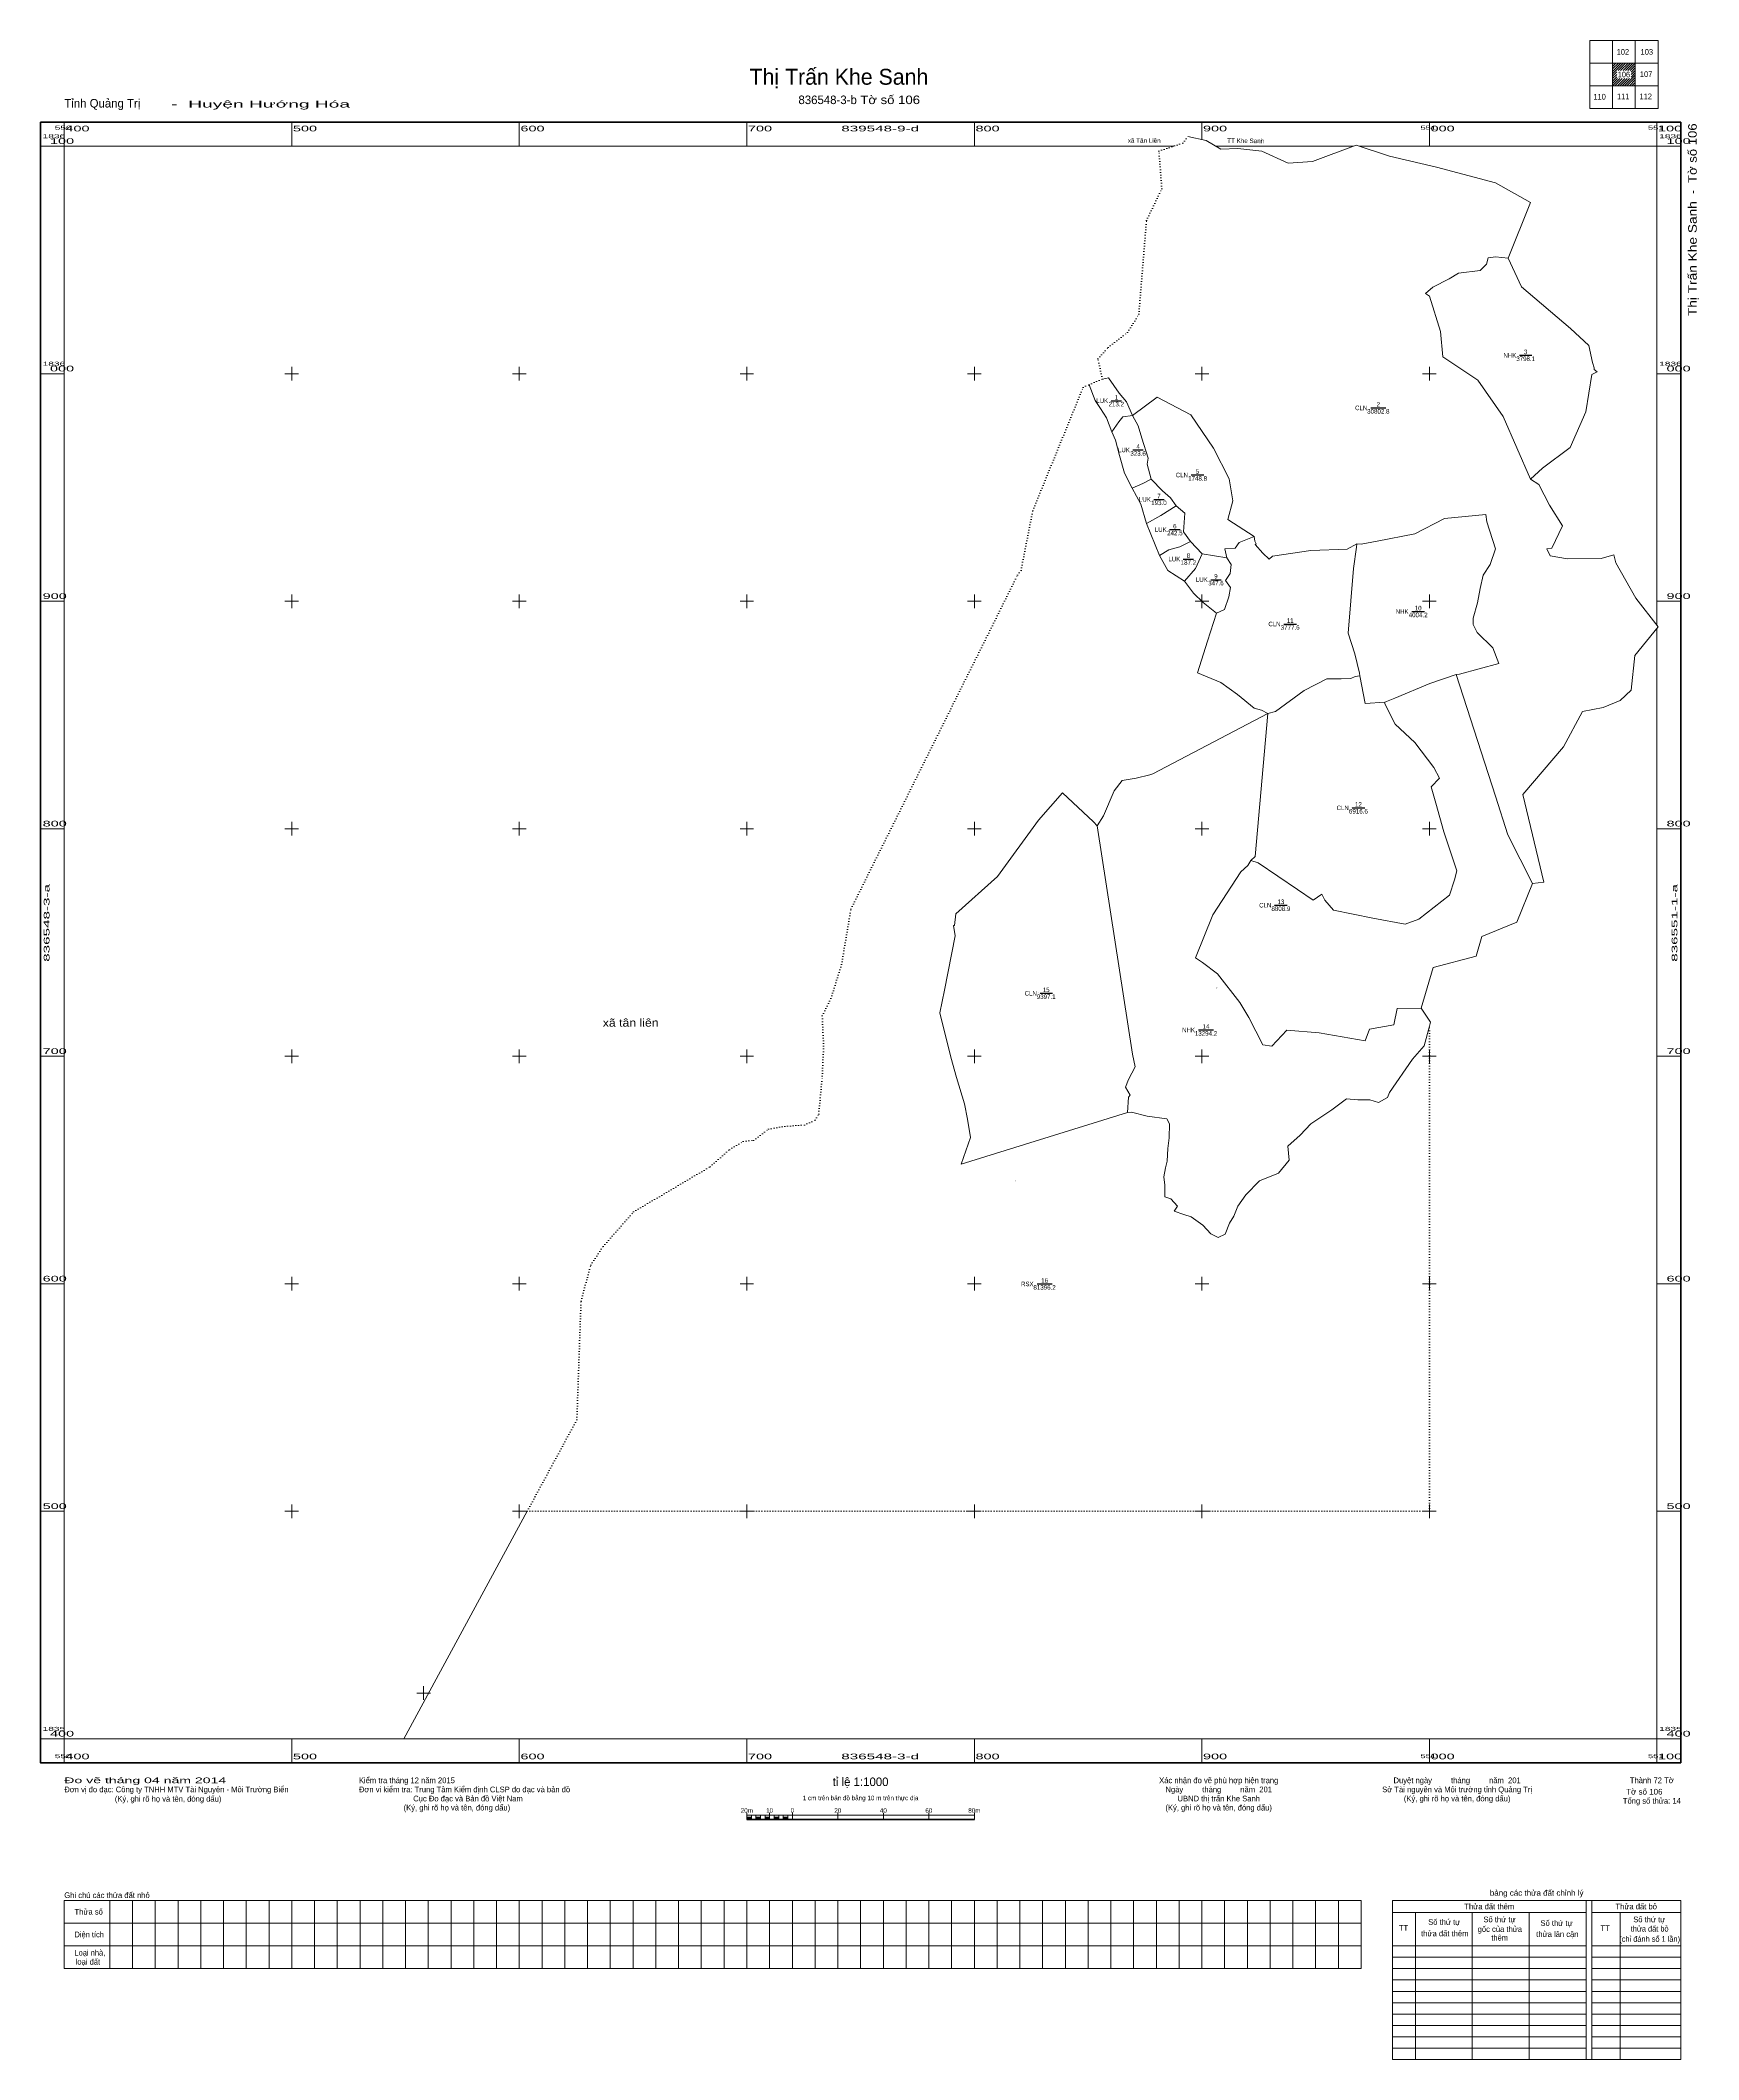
# Model space of a CAD drawing. Header units: metres. Extents: x 550390 to 551118, y 1835259 to 1836146.
import ezdxf
from ezdxf.enums import TextEntityAlignment as Align

# ---------------------------------------------------------------- set-up
doc = ezdxf.new("R2010")
doc.units = ezdxf.units.M
doc.header["$LTSCALE"] = 0.8
doc.linetypes.add('DOTTED', pattern=[1.5, 0.3, -1.2])
for name, color, linetype, lineweight in [('10', 7, 'Continuous', 13), ('13', 7, 'Continuous', 25), ('23', 7, 'Continuous', 13), ('24', 7, 'DOTTED', 13), ('46', 7, 'DOTTED', 13), ('63', 7, 'Continuous', 13)]:
    doc.layers.add(name, color=color, linetype=linetype, lineweight=lineweight)
doc.layers.add('15', color=7, linetype='Continuous')

msp = doc.modelspace()

# ---------------------------------------------------------------- hatches: boundary and pattern name
at = {"layer": '23'}
for points in [[(550700, 1835364.5), (550700, 1835365.5), (550702, 1835365.5), (550702, 1835364.5)], [(550704, 1835364.5), (550704, 1835365.5), (550706, 1835365.5), (550706, 1835364.5)], [(550708, 1835364.5), (550708, 1835365.5), (550710, 1835365.5), (550710, 1835364.5)], [(550712, 1835364.5), (550712, 1835365.5), (550714, 1835365.5), (550714, 1835364.5)], [(550716, 1835364.5), (550716, 1835365.5), (550718, 1835365.5), (550718, 1835364.5)]]:
    msp.add_hatch(color=256, dxfattribs=at).paths.add_polyline_path(points)

# ---------------------------------------------------------------- linework, layer by layer
at = {"layer": '10'}
for p, q in [((551034.67, 1836050.72), (551044.51, 1836075.22)), ((550923.04, 1835928.47), (550911.36, 1835935.88)), ((550894.97, 1835926.3), (550900.12, 1835920.84)), ((550900.12, 1835920.84), (550911.02, 1835919.11)), ((551100.61, 1835888.71), (551090.34, 1835876.15)), ((551045.34, 1835775.9), (551050.24, 1835776.46))]:
    msp.add_line(p, q, dxfattribs=at)
for points in [[(551044.51, 1836075.22), (551029.08, 1836083.89), (551003.1, 1836090.79), (550982.47, 1836095.62), (550967.77, 1836100.45), (550948.68, 1836093.2), (550937.93, 1836092.54), (550926.3, 1836097.81), (550915.77, 1836098.91), (550908.31, 1836098.69), (550901.95, 1836102.43), (550893.82, 1836104.23)], [(551034.67, 1836050.72), (551029.06, 1836051.31), (551025.84, 1836050.94), (551025.16, 1836048.17), (551022.35, 1836045.33), (551012.84, 1836044.12), (551008.64, 1836041.66), (551001.54, 1836037.98), (550998.34, 1836035.31), (551000.06, 1836034.12), (551004.95, 1836018.61), (551005.86, 1836007.35), (551021.36, 1835997.22), (551032.47, 1835981.23), (551044.46, 1835953.63)], [(551073.76, 1836000.78), (551072.46, 1836001.87), (551072.46, 1836002.61), (551071.68, 1836004.88), (551070.07, 1836012.33), (551062.07, 1836019.8), (551040.45, 1836038.14), (551034.67, 1836050.72)], [(550856.31, 1835997.65), (550858.89, 1835998.16), (550863.58, 1835991.48), (550866.85, 1835987.64), (550869.55, 1835981.67)], [(551073.76, 1836000.78), (551071.35, 1835999.59), (551068.76, 1835983.27), (551061.84, 1835967.5), (551049.73, 1835958.44), (551044.46, 1835953.63)], [(550860.45, 1835974.42), (550858.04, 1835980.53), (550855.48, 1835984.65), (550853.07, 1835988.21), (550850.44, 1835995.11)], [(550869.55, 1835981.67), (550880.42, 1835989.62), (550895.21, 1835981.91), (550905.14, 1835967.31), (550912.03, 1835953.72), (550913.65, 1835944.19), (550911.36, 1835935.88)], [(550869.55, 1835981.67), (550865.28, 1835981.1), (550863.44, 1835978.83), (550860.45, 1835974.42)], [(550869.55, 1835981.67), (550871.96, 1835977.12), (550873.66, 1835971.72), (550876.36, 1835962.9), (550875.99, 1835960.3), (550877.75, 1835953.61)], [(550869.34, 1835949.71), (550865.99, 1835956.22), (550863.86, 1835964.04), (550862.02, 1835970.72), (550860.45, 1835974.42)], [(550877.75, 1835953.61), (550873.98, 1835951.68), (550869.34, 1835949.71)], [(550877.75, 1835953.61), (550882.64, 1835948.57), (550886.14, 1835945.4), (550888.72, 1835941.98)], [(551044.46, 1835953.63), (551048.1, 1835951.34), (551052.81, 1835942.18), (551058.55, 1835933.17), (551053.78, 1835923.37), (551051.67, 1835923.02), (551053.04, 1835919.89), (551060.66, 1835918.56), (551075.54, 1835918.81), (551081.1, 1835920.32), (551081.92, 1835916.91), (551090.68, 1835901.3), (551100.61, 1835888.71)], [(550875.64, 1835934.12), (550873.19, 1835942.71), (550869.34, 1835949.71)], [(550888.72, 1835941.98), (550881.99, 1835937.63), (550875.64, 1835934.12)], [(550888.72, 1835941.98), (550892.56, 1835938.64), (550891.97, 1835930.47), (550894.97, 1835926.3)], [(551011.78, 1835867.75), (551013.22, 1835867.88), (551030.49, 1835872.62), (551027.91, 1835879.57), (551020.96, 1835886.32), (551019.18, 1835889.78), (551019.17, 1835892.58), (551021.13, 1835899.35), (551022.32, 1835905.61), (551023.6, 1835911.42), (551026.78, 1835916.14), (551029.05, 1835923.05), (551025.27, 1835934.94), (551024.75, 1835938.08), (551006.64, 1835936.36), (550993.56, 1835929.6), (550976.98, 1835926.37), (550970.01, 1835925.14), (550968.07, 1835925.23)], [(550892.35, 1835908.87), (550885.09, 1835913.46), (550881.41, 1835920.11), (550875.64, 1835934.12)], [(550911.02, 1835919.11), (550910.09, 1835922.99), (550914.61, 1835923.36), (550916.41, 1835925.76), (550923.04, 1835928.47)], [(550968.07, 1835925.23), (550963.83, 1835922.87), (550947.96, 1835922.28), (550930.97, 1835919.87), (550929.61, 1835918.44), (550926.74, 1835921.15), (550923.44, 1835924.87), (550923.8, 1835925.29), (550923.31, 1835926.4), (550923.04, 1835928.47)], [(550881.41, 1835920.11), (550885.55, 1835922.58), (550890.25, 1835923.96), (550894.97, 1835926.3)], [(550892.35, 1835908.87), (550897.18, 1835914.33), (550900.12, 1835920.84)], [(550906.43, 1835894.69), (550909.88, 1835896.34), (550911.89, 1835901.86), (550912.59, 1835906.02), (550910.33, 1835909.13), (550912.46, 1835912.12), (550912.94, 1835916.1), (550911.02, 1835919.11)], [(550968.07, 1835925.23), (550967.91, 1835923.83), (550966.69, 1835914.36), (550964.36, 1835885.9), (550967.24, 1835876.89), (550969.32, 1835868.42), (550969.46, 1835867.22)], [(550906.43, 1835894.69), (550900.54, 1835899.41), (550896.34, 1835903.61), (550892.35, 1835908.87)], [(550928.98, 1835850.67), (550926.2, 1835852.12), (550922.95, 1835853), (550915.73, 1835858.97), (550908.27, 1835864.27), (550898.06, 1835868.49), (550902.5, 1835882.46), (550906.43, 1835894.69)], [(551059, 1835836), (551067.24, 1835851.46), (551076.41, 1835853.24), (551083.79, 1835856.3), (551088.63, 1835860.89), (551090.34, 1835876.15)], [(550969.46, 1835867.22), (550967.37, 1835866.85), (550965.5, 1835866.05), (550961.25, 1835865.85), (550954.94, 1835865.93), (550944.97, 1835860.69), (550932.34, 1835851.54), (550928.98, 1835850.67)], [(550980.35, 1835855.61), (550971.7, 1835855.02), (550969.46, 1835867.22)], [(551011.78, 1835867.75), (551000.26, 1835863.79), (550984.75, 1835857.35), (550980.35, 1835855.61)], [(551045.34, 1835775.9), (551034.42, 1835797.26), (551029.06, 1835814.33), (551011.78, 1835867.75)], [(550853.94, 1835801.32), (550856.8, 1835805.64), (550861.4, 1835816.72), (550864.93, 1835821.21), (550871.1, 1835822.3), (550877.08, 1835823.71), (550878.45, 1835824.1), (550928.98, 1835850.67)], [(550921.49, 1835786.06), (550924.68, 1835785), (550941.98, 1835773.26), (550948.88, 1835768.62), (550952.76, 1835771.26), (550954.09, 1835768.62), (550957.91, 1835764.18), (550975.17, 1835760.66), (550989.37, 1835758.05), (550995.39, 1835760.29), (551008.86, 1835770.81), (551011.1, 1835777.53), (551012.06, 1835781.53), (551006.37, 1835798.61), (551002.79, 1835811.18), (551000.75, 1835818.47), (551004.39, 1835822.27), (551001.94, 1835826.89), (550993.64, 1835837.85), (550984.92, 1835845.92), (550980.42, 1835854.87), (550980.35, 1835855.61)], [(550921.49, 1835786.06), (550923.43, 1835787.81), (550928.98, 1835850.67)], [(551050.24, 1835776.46), (551041, 1835815), (551059, 1835836)], [(550867.38, 1835675.33), (550794.23, 1835652.63), (550798.29, 1835664.3), (550797.01, 1835672.34), (550795.66, 1835679.05), (550792.2, 1835690.73), (550789.66, 1835699.65), (550784.9, 1835719.04), (550786.82, 1835729.06), (550791.56, 1835752.98), (550790.88, 1835757.43), (550791.29, 1835757.4), (550791.9, 1835762.66), (550810.1, 1835778.98), (550828.25, 1835803.76), (550838.74, 1835815.81), (550852.41, 1835803.06), (550853.94, 1835801.32)], [(550867.38, 1835675.33), (550867.77, 1835681.97), (550868.54, 1835682.95), (550866.36, 1835686.46), (550867.77, 1835689.75), (550870.74, 1835695.39), (550869.55, 1835700.91), (550853.94, 1835801.32)], [(550921.49, 1835786.06), (550920.15, 1835783.87), (550917.07, 1835781.11), (550904.77, 1835762.2), (550897.19, 1835743.27), (550900.27, 1835741.18), (550906.86, 1835736.28), (550916.69, 1835723.59), (550920.58, 1835717), (550926.79, 1835705.05), (550930.68, 1835704.4), (550937.4, 1835711.5), (550951.52, 1835710.28), (550971.71, 1835706.83), (550973.67, 1835711.92), (550984.39, 1835713.86), (550985.87, 1835721), (550996.43, 1835721.15)], [(550996.43, 1835721.15), (551001.71, 1835739.06), (551020.55, 1835744.03), (551023.03, 1835752.59), (551038.36, 1835758.9), (551045.34, 1835775.9)], [(550996.43, 1835721.15), (551000.42, 1835714.92), (551000, 1835713.28)], [(551000, 1835713.28), (550997.76, 1835704.52), (550992.52, 1835698.67), (550982.43, 1835684.07), (550981.54, 1835681.9), (550977.66, 1835679.64), (550973.84, 1835680.79), (550968.48, 1835680.86), (550963.53, 1835681.34), (550957.17, 1835676.47), (550947.87, 1835670.36), (550943.26, 1835665.3), (550937.83, 1835660.51), (550938.34, 1835654.39), (550933.72, 1835648.68), (550925.32, 1835645.22), (550919.36, 1835639.09), (550915.82, 1835634.1), (550914.01, 1835629.75), (550912.1, 1835626.64), (550910.19, 1835621.81), (550907.15, 1835620.28), (550903.89, 1835621.96), (550900.39, 1835625.72), (550895.27, 1835629.39), (550892.07, 1835630.4), (550887.85, 1835631.86), (550889.28, 1835634.1), (550886.32, 1835637.33), (550883.68, 1835638.21), (550883.74, 1835643.36), (550883.25, 1835647.06), (550883.95, 1835650.99), (550884.69, 1835653.85), (550885.05, 1835659.44), (550885.66, 1835664.15), (550885.71, 1835670.28), (550884.6, 1835672.54), (550875.99, 1835673.74), (550869, 1835675.42), (550867.38, 1835675.33)]]:
    msp.add_lwpolyline(points, dxfattribs=at)
at = {"layer": '13'}
for p, q in [((551039.62, 1836008.08), (551045.02, 1836008.08)), ((550860.12, 1835988.14), (550864.66, 1835988.14)), ((550974.28, 1835984.96), (550980.81, 1835984.96)), ((550869.68, 1835966.47), (550874.26, 1835966.47)), ((550895.33, 1835955.48), (550900.89, 1835955.48)), ((550878.87, 1835944.75), (550883.41, 1835944.75)), ((550885.84, 1835931.48), (550890.4, 1835931.48)), ((550891.81, 1835918.53), (550896.35, 1835918.53)), ((550903.89, 1835909.47), (550908.47, 1835909.47)), ((550992.29, 1835895.47), (550997.85, 1835895.47)), ((550936.02, 1835889.98), (550941.6, 1835889.98)), ((550966.02, 1835809.19), (550971.6, 1835809.19)), ((550931.97, 1835766.39), (550937.49, 1835766.39)), ((550828.88, 1835727.69), (550834.28, 1835727.69)), ((550898.54, 1835711.55), (550905.11, 1835711.55)), ((550827.58, 1835599.92), (550834.15, 1835599.92))]:
    msp.add_line(p, q, dxfattribs=at)
at = {"layer": '23'}
for p, q in [((550700, 1835364.5), (550700, 1835367.5)), ((550700, 1835366.5), (550800, 1835366.5)), ((550702, 1835364.5), (550702, 1835366.5)), ((550704, 1835364.5), (550704, 1835366.5)), ((550706, 1835364.5), (550706, 1835366.5)), ((550708, 1835364.5), (550708, 1835366.5)), ((550710, 1835364.5), (550710, 1835367.5)), ((550710, 1835364.5), (550710, 1835366.5)), ((550712, 1835364.5), (550712, 1835366.5)), ((550714, 1835364.5), (550714, 1835366.5)), ((550716, 1835364.5), (550716, 1835366.5)), ((550718, 1835364.5), (550718, 1835366.5)), ((550720, 1835364.5), (550720, 1835367.5)), ((550740, 1835364.5), (550740, 1835367.5)), ((550760, 1835364.5), (550760, 1835367.5)), ((550780, 1835364.5), (550780, 1835367.5)), ((550800, 1835364.5), (550800, 1835367.5)), ((550420, 1835329), (550420, 1835299)), ((550430, 1835329), (550430, 1835299)), ((550440, 1835329), (550440, 1835299)), ((550450, 1835329), (550450, 1835299)), ((550460, 1835329), (550460, 1835299)), ((550470, 1835329), (550470, 1835299)), ((550480, 1835329), (550480, 1835299)), ((550490, 1835329), (550490, 1835299)), ((550500, 1835329), (550500, 1835299)), ((550510, 1835329), (550510, 1835299)), ((550520, 1835329), (550520, 1835299)), ((550530, 1835329), (550530, 1835299)), ((550540, 1835329), (550540, 1835299)), ((550550, 1835329), (550550, 1835299)), ((550560, 1835329), (550560, 1835299)), ((550570, 1835329), (550570, 1835299)), ((550580, 1835329), (550580, 1835299)), ((550590, 1835329), (550590, 1835299)), ((550600, 1835329), (550600, 1835299)), ((550610, 1835329), (550610, 1835299)), ((550620, 1835329), (550620, 1835299)), ((550630, 1835329), (550630, 1835299)), ((550640, 1835329), (550640, 1835299)), ((550650, 1835329), (550650, 1835299)), ((550660, 1835329), (550660, 1835299)), ((550670, 1835329), (550670, 1835299)), ((550680, 1835329), (550680, 1835299)), ((550690, 1835329), (550690, 1835299)), ((550700, 1835329), (550700, 1835299)), ((550710, 1835329), (550710, 1835299)), ((550720, 1835329), (550720, 1835299)), ((550730, 1835329), (550730, 1835299)), ((550740, 1835329), (550740, 1835299)), ((550750, 1835329), (550750, 1835299)), ((550760, 1835329), (550760, 1835299)), ((550770, 1835329), (550770, 1835299)), ((550780, 1835329), (550780, 1835299)), ((550790, 1835329), (550790, 1835299)), ((550800, 1835329), (550800, 1835299)), ((550810, 1835329), (550810, 1835299)), ((550820, 1835329), (550820, 1835299)), ((550830, 1835329), (550830, 1835299)), ((550840, 1835329), (550840, 1835299)), ((550850, 1835329), (550850, 1835299)), ((550860, 1835329), (550860, 1835299)), ((550870, 1835329), (550870, 1835299)), ((550880, 1835329), (550880, 1835299)), ((550890, 1835329), (550890, 1835299)), ((550900, 1835329), (550900, 1835299)), ((550910, 1835329), (550910, 1835299)), ((550920, 1835329), (550920, 1835299)), ((550930, 1835329), (550930, 1835299)), ((550940, 1835329), (550940, 1835299)), ((550950, 1835329), (550950, 1835299)), ((550960, 1835329), (550960, 1835299)), ((550970, 1835329), (550970, 1835299)), ((550983.84, 1835329), (551110.5, 1835329)), ((550983.84, 1835329), (550983.84, 1835259)), ((550983.84, 1835323.63), (551068.84, 1835323.63)), ((550993.84, 1835323.63), (550993.84, 1835259)), ((551018.84, 1835323.63), (551018.84, 1835259)), ((551043.84, 1835323.63), (551043.84, 1835259)), ((551068.84, 1835329), (551068.84, 1835259)), ((551071.34, 1835329), (551071.34, 1835259)), ((551071.34, 1835323.63), (551110.5, 1835323.63)), ((551083.84, 1835323.63), (551083.84, 1835259)), ((551110.5, 1835329), (551110.5, 1835259)), ((550400, 1835319), (550970, 1835319)), ((550400, 1835309), (550970, 1835309)), ((550983.84, 1835309), (551068.84, 1835309)), ((551071.34, 1835309), (551110.5, 1835309)), ((550983.84, 1835304), (551068.84, 1835304)), ((550983.84, 1835299), (551068.84, 1835299)), ((551071.34, 1835304), (551110.5, 1835304)), ((551071.34, 1835299), (551110.5, 1835299)), ((550983.84, 1835294), (551068.84, 1835294)), ((550983.84, 1835289), (551068.84, 1835289)), ((551071.34, 1835294), (551110.5, 1835294)), ((551071.34, 1835289), (551110.5, 1835289)), ((550983.84, 1835284), (551068.84, 1835284)), ((550983.84, 1835279), (551068.84, 1835279)), ((551071.34, 1835284), (551110.5, 1835284)), ((551110.5, 1835279), (551071.34, 1835279)), ((550983.84, 1835274), (551068.84, 1835274)), ((551071.34, 1835274), (551110.5, 1835274)), ((550983.84, 1835269), (551068.84, 1835269)), ((550983.84, 1835264), (551068.84, 1835264)), ((551110.5, 1835269), (551071.34, 1835269)), ((551071.34, 1835264), (551110.5, 1835264)), ((550983.84, 1835259), (551068.84, 1835259)), ((551068.84, 1835259), (551071.34, 1835259)), ((551110.5, 1835259), (551071.34, 1835259))]:
    msp.add_line(p, q, dxfattribs=at)
at = {"layer": '23', "lineweight": 53}
msp.add_line((550700, 1835364.5), (550800, 1835364.5), dxfattribs=at)
at = {"layer": '23'}
for points in [[(550700, 1835364.5), (550700, 1835365.5), (550702, 1835365.5), (550702, 1835364.5)], [(550704, 1835364.5), (550704, 1835365.5), (550706, 1835365.5), (550706, 1835364.5)], [(550708, 1835364.5), (550708, 1835365.5), (550710, 1835365.5), (550710, 1835364.5)], [(550712, 1835364.5), (550712, 1835365.5), (550714, 1835365.5), (550714, 1835364.5)], [(550716, 1835364.5), (550716, 1835365.5), (550718, 1835365.5), (550718, 1835364.5)]]:
    msp.add_lwpolyline(points, close=True, dxfattribs=at)
msp.add_lwpolyline([(550970, 1835299), (550400, 1835299), (550400, 1835329), (550970, 1835329)], dxfattribs=at)
at = {"layer": '24'}
msp.add_lwpolyline([(550603.46, 1835500), (551000, 1835500), (551000, 1835713.28)], dxfattribs=at)
at = {"layer": '46', "linetype": 'Continuous'}
msp.add_line((550549.2, 1835400), (550603.46, 1835500), dxfattribs=at)
at = {"layer": '46'}
for points in [[(550850.44, 1835995.11), (550856.31, 1835997.65), (550854.28, 1836006.57), (550858.78, 1836011.45), (550867.32, 1836018.05), (550872.31, 1836026.13), (550875.63, 1836067.27), (550882.41, 1836081.3), (550881.11, 1836097.84), (550891.64, 1836101.29), (550893.82, 1836104.23)], [(550603.46, 1835500), (550625.29, 1835540.23), (550627.13, 1835592.4), (550631.38, 1835608.18), (550636.85, 1835616.37), (550650.19, 1835631.55), (550683.86, 1835651.43), (550692.34, 1835658.93), (550698.46, 1835662.6), (550703, 1835662.98), (550709.58, 1835667.94), (550716.73, 1835669.18), (550725.31, 1835669.75), (550729.98, 1835671.85), (550731.6, 1835674.62), (550733.15, 1835691.21), (550733.73, 1835704.4), (550733.15, 1835717.75), (550736.96, 1835725.38), (550741.65, 1835740.35), (550745.75, 1835764.69), (550819, 1835911.47), (550820.52, 1835913.56), (550825.65, 1835939.72), (550847.82, 1835993.98), (550850.44, 1835995.11)]]:
    msp.add_lwpolyline(points, dxfattribs=at)
at = {"layer": '63'}
for p, q in [((551080.5, 1836116.5), (551080.5, 1836146.5)), ((551090.5, 1836116.5), (551090.5, 1836146.5)), ((551100.5, 1836136.5), (551070.5, 1836136.5)), ((551080.5, 1836136.06), (551080.94, 1836136.5)), ((551080.5, 1836135), (551082, 1836136.5)), ((551080.5, 1836133.94), (551083.06, 1836136.5)), ((551080.5, 1836132.88), (551084.12, 1836136.5)), ((551080.5, 1836131.82), (551085.18, 1836136.5)), ((551080.5, 1836130.76), (551082.36, 1836132.62)), ((551080.5, 1836129.7), (551082.36, 1836131.56)), ((551082.99, 1836133.25), (551086.24, 1836136.5)), ((551084.05, 1836133.25), (551087.3, 1836136.5)), ((551085.12, 1836133.25), (551088.37, 1836136.5)), ((551085.79, 1836126.5), (551090.5, 1836131.21)), ((551086.18, 1836133.25), (551089.43, 1836136.5)), ((551087.24, 1836133.25), (551090.49, 1836136.5)), ((551088.3, 1836133.25), (551090.5, 1836135.45)), ((551088.63, 1836132.52), (551090.5, 1836134.39)), ((551088.63, 1836131.46), (551090.5, 1836133.33)), ((551088.63, 1836130.4), (551090.5, 1836132.27)), ((551100.5, 1836126.5), (551070.5, 1836126.5)), ((551080.5, 1836128.63), (551082.36, 1836130.49)), ((551080.5, 1836127.57), (551082.68, 1836129.75)), ((551080.5, 1836126.51), (551083.74, 1836129.75)), ((551081.55, 1836126.5), (551084.8, 1836129.75)), ((551082.61, 1836126.5), (551085.86, 1836129.75)), ((551083.67, 1836126.5), (551086.92, 1836129.75)), ((551084.73, 1836126.5), (551087.98, 1836129.75)), ((551086.85, 1836126.5), (551090.5, 1836130.15)), ((551087.91, 1836126.5), (551090.5, 1836129.09)), ((551088.97, 1836126.5), (551090.5, 1836128.03)), ((551090.03, 1836126.5), (551090.5, 1836126.97)), ((550400, 1836100), (550400, 1836110.5)), ((550500, 1836100), (550500, 1836110.5)), ((550600, 1836100), (550600, 1836110.5)), ((550700, 1836100), (550700, 1836110.5)), ((550800, 1836100), (550800, 1836110.5)), ((550900, 1836102.86), (550900, 1836110.5)), ((551000, 1836100), (551000, 1836110.5)), ((551100, 1836100), (551100, 1836110.5)), ((550400, 1836100), (550389.5, 1836100)), ((550906.08, 1836100), (550966.59, 1836100)), ((551100, 1836100), (551110.5, 1836100)), ((550400, 1836000), (550389.5, 1836000)), ((550497, 1836000), (550503, 1836000)), ((550500, 1835997), (550500, 1836003)), ((550597, 1836000), (550603, 1836000)), ((550600, 1835997), (550600, 1836003)), ((550697, 1836000), (550703, 1836000)), ((550700, 1835997), (550700, 1836003)), ((550797, 1836000), (550803, 1836000)), ((550800, 1835997), (550800, 1836003)), ((550897, 1836000), (550903, 1836000)), ((550900, 1835997), (550900, 1836003)), ((550997, 1836000), (551003, 1836000)), ((551000, 1835997), (551000, 1836003)), ((551100, 1836000), (551110.5, 1836000)), ((550500, 1835897), (550500, 1835903)), ((550600, 1835897), (550600, 1835903)), ((550700, 1835897), (550700, 1835903)), ((550800, 1835897), (550800, 1835903)), ((550900, 1835897), (550900, 1835903)), ((551000, 1835897), (551000, 1835903)), ((550400, 1835900), (550389.5, 1835900)), ((550497, 1835900), (550503, 1835900)), ((550597, 1835900), (550603, 1835900)), ((550697, 1835900), (550703, 1835900)), ((550797, 1835900), (550803, 1835900)), ((550897, 1835900), (550903, 1835900)), ((550997, 1835900), (551003, 1835900)), ((551100, 1835900), (551110.5, 1835900)), ((550500, 1835797), (550500, 1835803)), ((550600, 1835797), (550600, 1835803)), ((550700, 1835797), (550700, 1835803)), ((550800, 1835797), (550800, 1835803)), ((550900, 1835797), (550900, 1835803)), ((551000, 1835797), (551000, 1835803)), ((550400, 1835800), (550389.5, 1835800)), ((550497, 1835800), (550503, 1835800)), ((550597, 1835800), (550603, 1835800)), ((550697, 1835800), (550703, 1835800)), ((550797, 1835800), (550803, 1835800)), ((550897, 1835800), (550903, 1835800)), ((550997, 1835800), (551003, 1835800)), ((551100, 1835800), (551110.5, 1835800)), ((550400, 1835700), (550389.5, 1835700)), ((550497, 1835700), (550503, 1835700)), ((550500, 1835697), (550500, 1835703)), ((550597, 1835700), (550603, 1835700)), ((550600, 1835697), (550600, 1835703)), ((550697, 1835700), (550703, 1835700)), ((550700, 1835697), (550700, 1835703)), ((550797, 1835700), (550803, 1835700)), ((550800, 1835697), (550800, 1835703)), ((550897, 1835700), (550903, 1835700)), ((550900, 1835697), (550900, 1835703)), ((550997, 1835700), (551003, 1835700)), ((551000, 1835697), (551000, 1835703)), ((551100, 1835700), (551110.5, 1835700)), ((550400, 1835600), (550389.5, 1835600)), ((550497, 1835600), (550503, 1835600)), ((550500, 1835597), (550500, 1835603)), ((550597, 1835600), (550603, 1835600)), ((550600, 1835597), (550600, 1835603)), ((550697, 1835600), (550703, 1835600)), ((550700, 1835597), (550700, 1835603)), ((550797, 1835600), (550803, 1835600)), ((550800, 1835597), (550800, 1835603)), ((550897, 1835600), (550903, 1835600)), ((550900, 1835597), (550900, 1835603)), ((550997, 1835600), (551003, 1835600)), ((551000, 1835597), (551000, 1835603)), ((551100, 1835600), (551110.5, 1835600)), ((550500, 1835497), (550500, 1835503)), ((550600, 1835497), (550600, 1835503)), ((550700, 1835497), (550700, 1835503)), ((550800, 1835497), (550800, 1835503)), ((550900, 1835497), (550900, 1835503)), ((551000, 1835497), (551000, 1835503)), ((550400, 1835500), (550389.5, 1835500)), ((550497, 1835500), (550503, 1835500)), ((550597, 1835500), (550603, 1835500)), ((550697, 1835500), (550703, 1835500)), ((550797, 1835500), (550803, 1835500)), ((550897, 1835500), (550903, 1835500)), ((550997, 1835500), (551003, 1835500)), ((551100, 1835500), (551110.5, 1835500)), ((550557.9, 1835417.13), (550557.9, 1835423.13)), ((550554.9, 1835420.13), (550560.9, 1835420.13)), ((550400, 1835400), (550389.5, 1835400)), ((550400, 1835400), (550400, 1835389.5)), ((550500, 1835400), (550500, 1835389.5)), ((550600, 1835400), (550600, 1835389.5)), ((550700, 1835400), (550700, 1835389.5)), ((550800, 1835400), (550800, 1835389.5)), ((550900, 1835400), (550900, 1835389.5)), ((551000, 1835400), (551000, 1835389.5)), ((551100, 1835400), (551100, 1835389.5)), ((551100, 1835400), (551110.5, 1835400))]:
    msp.add_line(p, q, dxfattribs=at)
msp.add_lwpolyline([(551100.5, 1836116.5), (551070.5, 1836116.5), (551070.5, 1836146.5), (551100.5, 1836146.5)], close=True, dxfattribs=at)
at = {"layer": '63', "lineweight": 158}
msp.add_lwpolyline([(550389.5, 1836110.5), (551110.5, 1836110.5), (551110.5, 1835389.5), (550389.5, 1835389.5)], close=True, dxfattribs=at)
at = {"layer": '63'}
for points in [[(551100, 1835887.96), (551100, 1835400), (550400, 1835400), (550400, 1836100), (550887.7, 1836100)], [(550969.14, 1836100), (551100, 1836100), (551100, 1835889.48)]]:
    msp.add_lwpolyline(points, dxfattribs=at)

# ---------------------------------------------------------------- texts
at = {"layer": '13', "width": 0.8}
for s, p in [('NHK ', (551038.95, 1836007.08)), ('LUK ', (550859.55, 1835987.14)), ('CLN ', (550973.45, 1835983.96)), ('LUK ', (550869.11, 1835965.47)), ('CLN ', (550894.64, 1835954.48)), ('LUK ', (550878.3, 1835943.75)), ('LUK ', (550885.27, 1835930.48)), ('LUK ', (550891.24, 1835917.53)), ('LUK ', (550903.32, 1835908.47)), ('NHK ', (550991.6, 1835894.47)), ('CLN ', (550935.32, 1835888.98)), ('CLN ', (550965.32, 1835808.19)), ('CLN ', (550931.28, 1835765.39)), ('CLN ', (550828.21, 1835726.69)), ('NHK ', (550897.72, 1835710.55)), ('RSX ', (550826.76, 1835598.92))]:
    msp.add_text(s, height=2, dxfattribs=at).set_placement(p, align=Align.RIGHT)
at = {"layer": '13'}
for s, width, p in [('3798.1', 0.8, (551042.315, 1836005.57)), ('3', 0.85, (551042.33, 1836008.59)), ('1', 0.7, (550862.385, 1835988.65)), ('213.2', 0.85, (550862.39, 1835985.63)), ('30802.8', 0.85, (550977.545, 1835982.45)), ('2', 0.85, (550977.53, 1835985.47)), ('323.6', 0.85, (550871.97, 1835963.96)), ('4', 0.8, (550871.97, 1835966.98)), ('1748.8', 0.85, (550898.11, 1835952.97)), ('5', 0.85, (550898.11, 1835955.99)), ('7', 0.85, (550881.14, 1835945.26)), ('193.0', 0.85, (550881.14, 1835942.24)), ('242.5', 0.85, (550888.12, 1835928.97)), ('6', 0.85, (550888.12, 1835931.99)), ('187.2', 0.85, (550894.08, 1835916.02)), ('8', 0.85, (550894.08, 1835919.04)), ('9', 0.8, (550906.18, 1835909.98)), ('347.6', 0.85, (550906.18, 1835906.96)), ('11', 0.8, (550938.81, 1835890.49)), ('4004.2', 0.85, (550995.07, 1835892.96)), ('10', 0.85, (550995.075, 1835895.98)), ('3777.6', 0.85, (550938.81, 1835887.47)), ('12', 0.85, (550968.815, 1835809.7)), ('6916.6', 0.85, (550968.81, 1835806.68)), ('13', 0.85, (550934.735, 1835766.9)), ('8808.9', 0.85, (550934.73, 1835763.88)), ('9397.1', 0.8, (550831.575, 1835725.18)), ('15', 0.85, (550831.575, 1835728.2)), ('14', 0.85, (550901.825, 1835712.06)), ('13294.2', 0.85, (550901.825, 1835709.04)), ('81396.2', 0.85, (550830.865, 1835597.41)), ('16', 0.85, (550830.865, 1835600.43))]:
    msp.add_text(s, height=2, dxfattribs=dict(at, width=width)).set_placement(p, align=Align.CENTER)
at = {"layer": '15'}
for s, width, p in [('NHK', 1.1, (551038.375, 1836007.13)), ('3', 0.8, (551038.38, 1836007.25)), ('LUK', 1.1, (550859.685, 1835987.77)), ('1', 0.65, (550859.685, 1835987.89)), ('CLN', 1.1, (550974.745, 1835984.11)), ('2', 0.65, (550974.745, 1835984.23)), ('LUK', 1.1, (550869.285, 1835966.02)), ('4', 0.8, (550869.28, 1835966.14)), ('CLN', 1.1, (550894.815, 1835955.03)), ('5', 0.8, (550894.81, 1835955.15)), ('LUK', 1.1, (550878.525, 1835944.4)), ('7', 0.95, (550878.515, 1835944.52)), ('LUK', 1.1, (550885.445, 1835931.18)), ('6', 0.8, (550885.44, 1835931.3)), ('LUK', 1.1, (550891.265, 1835918.13)), ('8', 0.8, (550891.26, 1835918.25)), ('LUK', 1.1, (550904.165, 1835908.74)), ('9', 0.8, (550904.16, 1835908.86)), ('NHK', 1.1, (550995.745, 1835897.47)), ('10', 0.95, (550995.75, 1835897.59)), ('CLN', 1.1, (550935.495, 1835889.77)), ('11', 0.85, (550935.495, 1835889.89)), ('CLN', 1.1, (550965.735, 1835809.46)), ('12', 0.85, (550965.735, 1835809.58)), ('CLN', 1.1, (550931.745, 1835766.57)), ('13', 0.95, (550931.74, 1835766.69)), ('CLN', 1.1, (550828.405, 1835727.82)), ('15', 0.95, (550828.4, 1835727.94)), ('NHK', 1.1, (550906.565, 1835730.13)), ('14', 0.95, (550906.57, 1835730.25)), ('RSX', 0.9, (550818.12, 1835645.4)), ('16', 0.95, (550818.12, 1835645.52))]:
    msp.add_text(s, height=0.1, dxfattribs=dict(at, width=width)).set_placement(p, align=Align.CENTER)
for s, p in [('Hồ Văn Phùng', (550974.735, 1835983.99)), ('Khối 5', (550974.735, 1835983.87)), ('Khối 6', (550974.735, 1835983.75)), ('Hồ Văn Văn', (550894.81, 1835954.91)), ('Hồ Thị Lai', (550894.81, 1835954.55)), ('Khối 6', (550894.805, 1835954.79)), ('Khối 6', (550894.805, 1835954.67)), ('Hồ Hồng Thương', (550995.75, 1835897.35)), ('Hồ Thị Nhí', (550995.745, 1835896.99)), ('Khối 6', (550995.745, 1835897.23)), ('Khối 6', (550995.745, 1835897.11)), ('Hồ Văn Sơn', (550935.49, 1835889.65)), ('Hồ Thị Lịch', (550935.49, 1835889.29)), ('Khối 6', (550935.485, 1835889.53)), ('Khối 6', (550935.485, 1835889.41)), ('Hồ Văn Đồng', (550965.735, 1835809.34)), ('Hồ Thị Thơm', (550965.735, 1835808.98)), ('Khối 6', (550965.725, 1835809.22)), ('Khối 6', (550965.725, 1835809.1)), ('Hồ Văn Mang', (550931.735, 1835766.45)), ('Hồ Thị Lăng', (550931.735, 1835766.09)), ('Khối 6', (550931.735, 1835766.33)), ('Khối 6', (550931.735, 1835766.21)), ('Hồ Văn Đồng', (550828.405, 1835727.7)), ('Hồ Thị Thơm', (550828.405, 1835727.34)), ('Khối 6', (550828.395, 1835727.58)), ('Khối 6', (550828.395, 1835727.46)), ('Hồ Văn Mang', (550906.565, 1835730.01)), ('Hồ Thị Lăng', (550906.565, 1835729.65)), ('Khối 6', (550906.565, 1835729.89)), ('Khối 6', (550906.565, 1835729.77)), ('UBND thị trấn quản lý', (550818.12, 1835645.28)), ('Khối 6', (550818.115, 1835645.16)), ('Khối 6', (550818.115, 1835645.04))]:
    msp.add_text(s, height=0.1, dxfattribs=at).set_placement(p, align=Align.CENTER)
at = {"layer": '23'}
for s, p in [('Đơn vị đo đạc: Công ty TNHH MTV Tài Nguyên - Môi Trường Biển', (550400, 1835376.5)), ('Đơn vi kiểm tra: Trung Tâm Kiểm định CLSP đo đạc và bản đồ', (550529.5, 1835376.5)), ('Kiểm tra tháng 12 năm 2015', (550529.5, 1835380.5)), ('(Ký, ghi rõ họ và tên, đóng dấu)', (550549.16, 1835368.5)), ('Cục Đo đạc và Bản đồ Việt Nam', (550553.37, 1835372.5)), ('Ghi chú các thửa đất nhỏ', (550400, 1835330)), ('Thửa số', (550404.5, 1835322.75)), ('loại đất', (550405, 1835300.75))]:
    msp.add_text(s, height=2.5, dxfattribs=at).set_placement(p)
for s, width, p in [('Đo vẽ tháng 04 năm 2014', 1.85, (550400, 1835380.5)), ('Diện tích', 0.95, (550404.5, 1835312.75)), ('Loại nhà,', 0.95, (550404.5, 1835304.75))]:
    msp.add_text(s, height=2.5, dxfattribs=dict(at, width=width)).set_placement(p)
for s, height, p in [('tỉ lệ 1:1000', 3.75, (550750, 1835379.25)), ('Xác nhận đo vẽ phù hợp hiện trạng', 2.5, (550907.405, 1835380.5)), ('Ngày         tháng         năm  201', 2.5, (550907.405, 1835376.5)), ('Sở Tài nguyên và Môi trường tỉnh Quảng Trị', 2.5, (551012.185, 1835376.5)), ('Duyệt ngày         tháng         năm  201', 2.5, (551012.195, 1835380.5)), ('(Ký, ghi rõ họ và tên, đóng dấu)', 2.5, (550445.64, 1835372.38)), ('1 cm trên bản đồ bằng 10 m trên thực địa', 2, (550749.995, 1835373)), ('(Ký, ghi rõ họ và tên, đóng dấu)', 2.5, (550907.4, 1835368.5)), ('UBND thị trấn Khe Sanh', 2.5, (550907.405, 1835372.5)), ('(Ký, ghi rõ họ và tên, đóng dấu)', 2.5, (551012.19, 1835372.5)), ('Thửa đất thêm', 2.5, (551026.32, 1835325.06)), ('Thửa đất bỏ', 2.5, (551090.895, 1835325.06)), ('TT', 2.5, (550988.63, 1835315.64)), ('thửa đất thêm', 2.5, (551006.765, 1835313.2)), ('Số thứ tự', 2.5, (551006.54, 1835318.22)), ('gốc của thửa', 2.5, (551030.975, 1835315.11)), ('Số thứ tự', 2.5, (551030.8, 1835319.36)), ('thửa lân cận', 2.5, (551056.25, 1835312.9)), ('Số thứ tự', 2.5, (551055.89, 1835317.76)), ('TT', 2.5, (551077.23, 1835315.52)), ('Số thứ tự', 2.5, (551096.65, 1835319.36))]:
    msp.add_text(s, height=height, dxfattribs=at).set_placement(p, align=Align.CENTER)
for s, height, width, p in [('20m', 2, 0.95, (550700, 1835367.5)), ('10', 2, 0.95, (550709.995, 1835367.5)), ('0', 2, 0.9, (550720, 1835367.5)), ('20', 2, 0.95, (550739.995, 1835367.5)), ('40', 2, 0.95, (550759.995, 1835367.5)), ('60', 2, 0.95, (550779.995, 1835367.5)), ('80m', 2, 0.95, (550800, 1835367.5)), ('bảng các thửa đất chỉnh lý', 2.5, 1.05, (551047.145, 1835331.02)), ('thửa đất bỏ', 2.5, 0.85, (551096.82, 1835315.28)), ('thêm', 2.5, 0.95, (551030.875, 1835311.34)), ('(chỉ đánh số 1 lần)', 2.5, 0.85, (551096.83, 1835310.77))]:
    msp.add_text(s, height=height, dxfattribs=dict(at, width=width)).set_placement(p, align=Align.CENTER)
at = {"layer": '63'}
for s, height, width, p in [('102', 2.5, 0.95, (551085.035, 1836140.18)), ('103', 2.5, 0.95, (551095.56, 1836140.18)), ('106', 2.5, 0.95, (551085.495, 1836130.25)), ('107', 2.5, 0.95, (551095.255, 1836130.4)), ('Tờ số 106', 3.75, 1.15, (550763, 1836118.5)), ('110', 2.5, 0.95, (551074.82, 1836120.48)), ('111', 2.5, 0.85, (551085.19, 1836120.63)), ('112', 2.5, 0.95, (551095.095, 1836120.63)), ('839548-9-d', 2.5, 2, (550758.61, 1836106.5)), ('836548-3-d', 2.5, 2, (550758.61, 1835391))]:
    msp.add_text(s, height=height, dxfattribs=dict(at, width=width)).set_placement(p, align=Align.CENTER)
for s, height, p in [('Thị Trấn Khe Sanh', 7, (550740.478, 1836127)), ('836548-3-b', 3.75, (550735.505, 1836118.5))]:
    msp.add_text(s, height=height, dxfattribs=at).set_placement(p, align=Align.CENTER)
msp.add_text('Tỉnh Quảng Trị', height=3.75, dxfattribs=at).set_placement((550400, 1836117))
for s, height, width, p in [('  -  Huyện Hướng Hóa', 3, 2.1, (550442.32, 1836117)), ('1836', 1.75, 1.9, (550390.5, 1836103.5)), ('400', 2.5, 1.9, (550400.5, 1836106.5)), ('500', 2.5, 1.9, (550500.5, 1836106.5)), ('600', 2.5, 1.9, (550600.5, 1836106.5)), ('700', 2.5, 1.9, (550700.5, 1836106.5)), ('800', 2.5, 1.9, (550800.5, 1836106.5)), ('900', 2.5, 1.9, (550900.5, 1836106.5)), ('000', 2.5, 1.9, (551000.5, 1836106.5)), ('100', 2.5, 1.9, (551100.5, 1836106.5)), ('1836', 1.75, 1.9, (551101, 1836103.5)), ('1836', 1.75, 1.9, (550390.5, 1836003.5)), ('1836', 1.75, 1.9, (551101, 1836003.5)), ('900', 2.5, 1.9, (550390.5, 1835901)), ('800', 2.5, 1.9, (550390.5, 1835801)), ('700', 2.5, 1.9, (550390.5, 1835701)), ('600', 2.5, 1.9, (550390.5, 1835601)), ('500', 2.5, 1.9, (550390.5, 1835501)), ('1835', 1.75, 1.9, (550390.5, 1835403.5)), ('1835', 1.75, 1.9, (551101, 1835403.5)), ('400', 2.5, 1.9, (550400.5, 1835391)), ('500', 2.5, 1.9, (550500.5, 1835391)), ('600', 2.5, 1.9, (550600.5, 1835391)), ('700', 2.5, 1.9, (550700.5, 1835391)), ('800', 2.5, 1.9, (550800.5, 1835391)), ('900', 2.5, 1.9, (550900.5, 1835391)), ('000', 2.5, 1.9, (551000.5, 1835391)), ('100', 2.5, 1.9, (551100.5, 1835391))]:
    msp.add_text(s, height=height, dxfattribs=dict(at, width=width)).set_placement(p)
for s, height, width, p in [('550', 1.75, 1.9, (550403.22, 1836107.25)), ('551', 1.75, 1.75, (551002.9, 1836107.25)), ('551', 1.75, 1.75, (551102.9, 1836107.25)), ('100', 2.5, 1.9, (550404.32, 1836101)), ('100', 2.5, 1.9, (551114.82, 1836101)), ('000', 2.5, 1.9, (550404.32, 1836001)), ('000', 2.5, 1.9, (551114.82, 1836001)), ('900', 2.5, 1.9, (551114.82, 1835901)), ('800', 2.5, 1.9, (551114.82, 1835801)), ('700', 2.5, 1.9, (551114.82, 1835701)), ('600', 2.5, 1.9, (551114.82, 1835601)), ('500', 2.5, 1.9, (551114.82, 1835501)), ('400', 2.5, 1.9, (550404.32, 1835401)), ('400', 2.5, 1.9, (551114.82, 1835401)), ('550', 1.75, 1.9, (550403.22, 1835391.5)), ('551', 1.75, 1.75, (551002.9, 1835391.5)), ('551', 1.75, 1.75, (551102.9, 1835391.5)), ('Tờ số 106', 2.5, 1.05, (551102.46, 1835375.5))]:
    msp.add_text(s, height=height, dxfattribs=dict(at, width=width)).set_placement(p, align=Align.RIGHT)
for s, width, p in [('Tờ số 106', 1.15, (551117.5, 1836083.81)), (' - ', 0.95, (551117.5, 1836077.81))]:
    msp.add_text(s, height=3.75, rotation=90, dxfattribs=dict(at, width=width)).set_placement(p)
for s, rotation, p in [('xã Tân Liên', 359.921, (550874.659, 1836101.481)), ('TT Khe Sanh', 359.511, (550919.257, 1836101.375))]:
    msp.add_text(s, height=2, rotation=rotation, dxfattribs=at).set_placement(p, align=Align.CENTER)
at = {"layer": '63', "width": 1.2}
msp.add_text('Thị Trấn Khe Sanh', height=3.75, rotation=90, dxfattribs=at).set_placement((551117.5, 1836075.82), align=Align.RIGHT)
at = {"layer": '63'}
for s, height, rotation, width, p in [('836548-3-a', 2.5, 90, 2, (550393.5, 1835758.61)), ('836551-1-a', 2.5, 90, 2, (551109, 1835758.61)), ('xã tân liên', 3.5, 0.112, 1.15, (550648.957, 1835713.003))]:
    msp.add_text(s, height=height, rotation=rotation, dxfattribs=dict(at, width=width)).set_placement(p, align=Align.CENTER)
for s, p in [('Thành 72 Tờ', (551107.39, 1835380.5)), ('Tổng số thửa: 14', (551110.5, 1835371.5))]:
    msp.add_text(s, height=2.5, dxfattribs=at).set_placement(p, align=Align.RIGHT)

doc.saveas('drawing.dxf')
